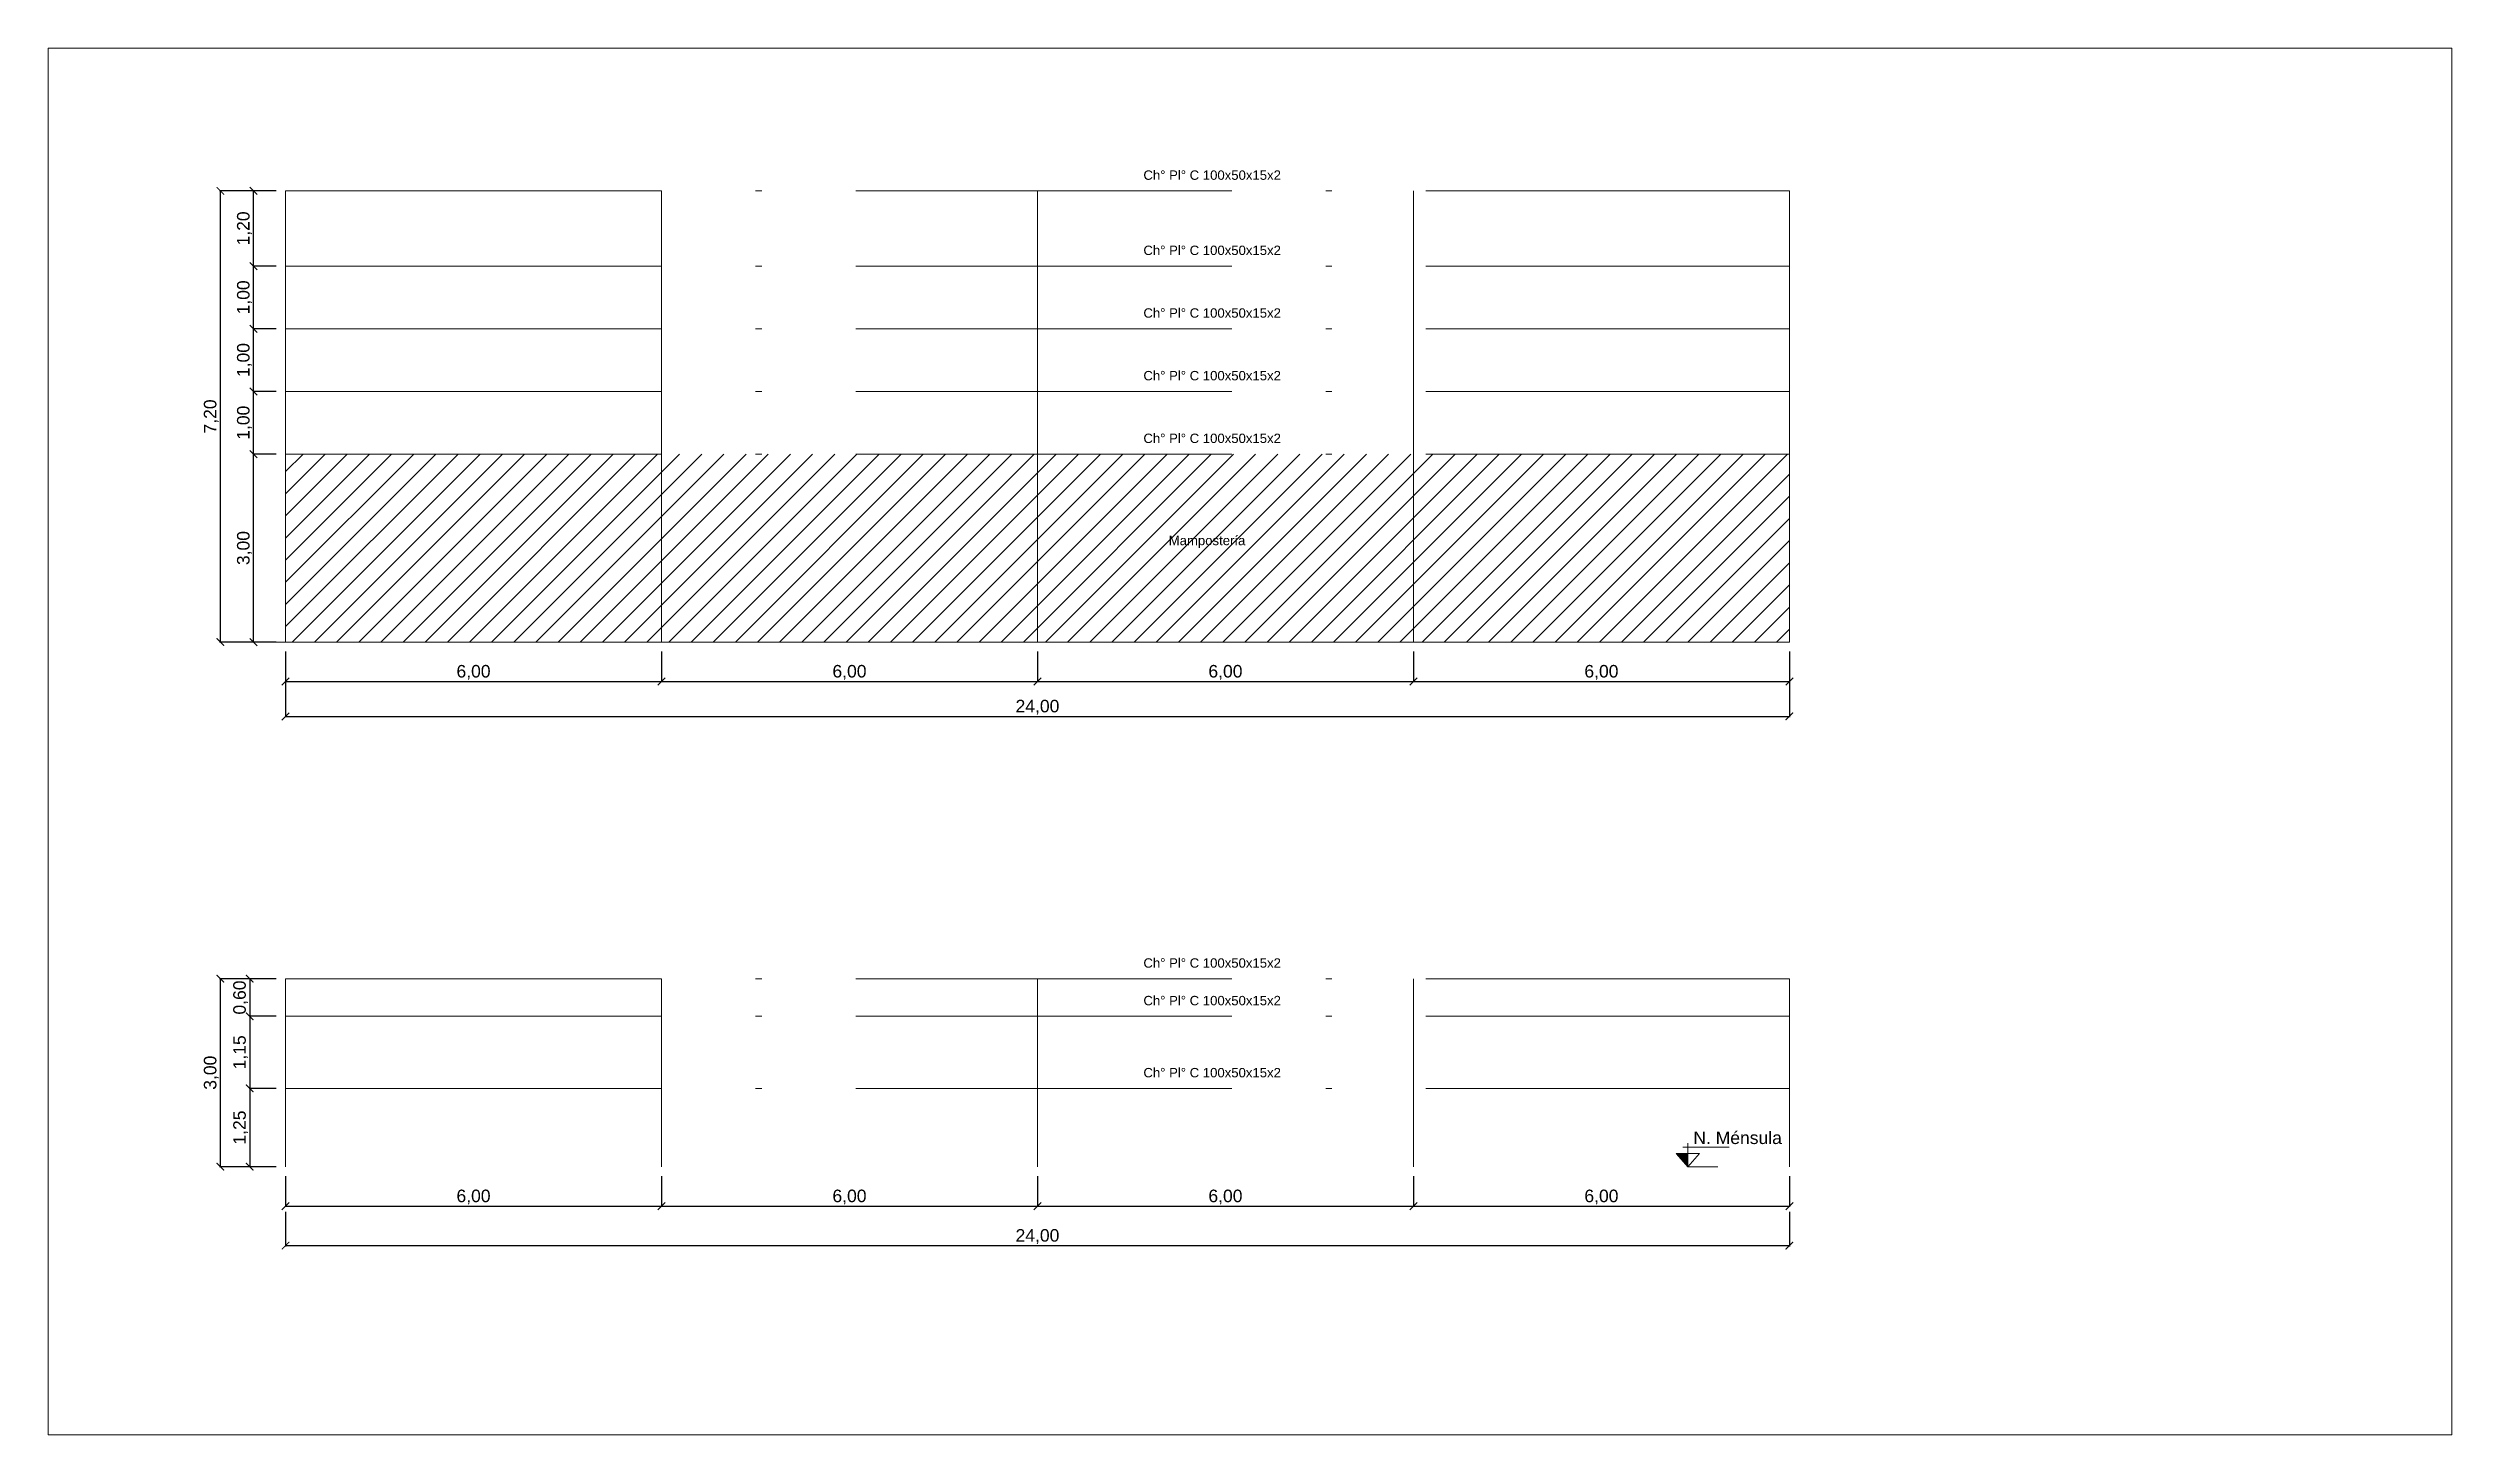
# Model space of a CAD drawing. Header units: millimetres. Extents: x 265 to 899, y -203 to 32.
# Drawn here: x 687.58 to 725.95, y -102.17 to -80.04 of the extents above; entities that cross this region are included whole.
import ezdxf

# ---------------------------------------------------------------- set-up
doc = ezdxf.new("R2010")
doc.units = ezdxf.units.MM
doc.header["$LTSCALE"] = 0.1
doc.header["$MEASUREMENT"] = 0
doc.header["$PDMODE"] = 3
doc.header["$PDSIZE"] = 0.1
doc.linetypes.add('ACAD_ISO10W100', pattern=[18, 12, -3, 0, -3])
doc.linetypes.add('CONTINUA', pattern=[200, 100, 100])
doc.layers.get('DEFPOINTS').update_dxf_attribs({"color": 1})
for name, color, linetype, lineweight in [('00_ARQ_VISTA ATRAS', 5, 'CONTINUA', 20), ('00_EST_Correa', 3, 'ACAD_ISO10W100', 20), ('00_EST_Cotas', 6, 'Continuous', 9), ('00_EST_Piso', 7, 'Continuous', 20), ('00_EST_TEXTO', 6, 'Continuous', 9)]:
    doc.layers.add(name, color=color, linetype=linetype, lineweight=lineweight)
doc.styles.add('1 en 100', font='romans.shx', dxfattribs={"height": 0.17})
doc.styles.add('ARIAL', font='arial.ttf', dxfattribs={"height": 0.15})
doc.styles.add('Arial20', font='arial.ttf', dxfattribs={"height": 0.2})
doc.dimstyles.new('Cota 1-100-Andres', dxfattribs={"dimtxt": 0.2, "dimasz": 0.12, "dimexe": 0.012, "dimexo": 0.15, "dimgap": 0.025, "dimtad": 1, "dimzin": 0, "dimtxsty": 'Arial20', "dimblk1": 'ARCHTICK', "dimblk2": 'ARCHTICK', "dimsah": 1, "dimcen": 0.09, "dimclrd": 256, "dimclre": 256, "dimclrt": 256, "dimazin": 0, "dimtfac": 1, "dimtofl": 0, "dimtmove": 0, "dimatfit": 3, "dimldrblk": 'ARCHTICK', "dimfxl": 1, "dimtolj": 1, "dimtzin": 0, "dimarcsym": 0})

msp = doc.modelspace()

# ---------------------------------------------------------------- texts
at = {"layer": '00_EST_Cotas', "insert": (713.84, -97.329), "char_height": 0.2, "attachment_point": 1, "style": '1 en 100'}
msp.add_mtext_dynamic_manual_height_columns('{\\fArial|b0|i0|c0|p34;N. Ménsula}', width=1.64959, gutter_width=0.85, heights=[0], dxfattribs=at)
at = {"layer": '00_EST_TEXTO', "char_height": 0.15, "attachment_point": 1, "style": 'ARIAL'}
for s, insert in [('Ch° Pl° C 100x50x15x2', (705.064, -81.993)), ('Ch° Pl° C 100x50x15x2', (705.064, -83.193)), ('Ch° Pl° C 100x50x15x2', (705.064, -84.193)), ('Ch° Pl° C 100x50x15x2', (705.064, -85.193)), ('Ch° Pl° C 100x50x15x2', (705.064, -86.193)), ('Mampostería', (705.468, -87.823)), ('Ch° Pl° C 100x50x15x2', (705.064, -94.565)), ('Ch° Pl° C 100x50x15x2', (705.064, -95.165)), ('Ch° Pl° C 100x50x15x2', (705.064, -96.315))]:
    msp.add_mtext_dynamic_manual_height_columns(s, width=4.79928, gutter_width=0.75, heights=[0], dxfattribs=dict(at, insert=insert))

# ---------------------------------------------------------------- blocks, each defined once
blk = doc.blocks.new('_ARCHTICK')
at = {"color": 0, "linetype": 'ByBlock', "const_width": 0.15}
blk.add_lwpolyline([(-0.5, -0.5), (0.5, 0.5)], dxfattribs=at)
blk = doc.blocks.new('*D254')
at = {"layer": '00_EST_Cotas', "lineweight": -2, "transparency": 16777216}
for p, q in [((691.223, -86.519), (690.85, -86.519)), ((690.862, -89.519), (690.862, -86.519)), ((691.073, -89.519), (690.85, -89.519))]:
    blk.add_line(p, q, dxfattribs=at)
at = {"layer": 'DEFPOINTS', "color": 0, "transparency": 16777216}
for p in [(690.862, -86.519), (691.373, -86.519), (691.223, -89.519)]:
    blk.add_point(p, dxfattribs=at)
at = {"layer": '00_EST_Cotas', "lineweight": -2, "transparency": 16777216, "xscale": 0.12, "yscale": 0.12, "zscale": 0.12}
for p, rotation in [((690.862, -86.519), 90), ((690.862, -89.519), 270)]:
    blk.add_blockref('_ARCHTICK', p, dxfattribs=dict(at, rotation=rotation))
at = {"layer": '00_EST_Cotas', "transparency": 16777216, "insert": (690.717, -88.019), "char_height": 0.2, "attachment_point": 5, "rotation": 90, "style": 'Arial20'}
blk.add_mtext('\\A1;3,00', dxfattribs=at)
blk = doc.blocks.new('*D255')
at = {"layer": '00_EST_Cotas', "lineweight": -2, "transparency": 16777216}
for p, q in [((691.223, -85.519), (690.85, -85.519)), ((690.862, -86.519), (690.862, -85.519)), ((691.223, -86.519), (690.85, -86.519))]:
    blk.add_line(p, q, dxfattribs=at)
at = {"layer": 'DEFPOINTS', "color": 0, "transparency": 16777216}
for p in [(690.862, -85.519), (691.373, -85.519), (691.373, -86.519)]:
    blk.add_point(p, dxfattribs=at)
at = {"layer": '00_EST_Cotas', "lineweight": -2, "transparency": 16777216, "xscale": 0.12, "yscale": 0.12, "zscale": 0.12}
for p, rotation in [((690.862, -85.519), 90), ((690.862, -86.519), 270)]:
    blk.add_blockref('_ARCHTICK', p, dxfattribs=dict(at, rotation=rotation))
at = {"layer": '00_EST_Cotas', "transparency": 16777216, "insert": (690.717, -86.019), "char_height": 0.2, "attachment_point": 5, "rotation": 90, "style": 'Arial20'}
blk.add_mtext('\\A1;1,00', dxfattribs=at)
blk = doc.blocks.new('*D256')
at = {"layer": '00_EST_Cotas', "lineweight": -2, "transparency": 16777216}
for p, q in [((691.223, -84.519), (690.85, -84.519)), ((690.862, -85.519), (690.862, -84.519)), ((691.223, -85.519), (690.85, -85.519))]:
    blk.add_line(p, q, dxfattribs=at)
at = {"layer": 'DEFPOINTS', "color": 0, "transparency": 16777216}
for p in [(690.862, -84.519), (691.373, -84.519), (691.373, -85.519)]:
    blk.add_point(p, dxfattribs=at)
at = {"layer": '00_EST_Cotas', "lineweight": -2, "transparency": 16777216, "xscale": 0.12, "yscale": 0.12, "zscale": 0.12}
for p, rotation in [((690.862, -84.519), 90), ((690.862, -85.519), 270)]:
    blk.add_blockref('_ARCHTICK', p, dxfattribs=dict(at, rotation=rotation))
at = {"layer": '00_EST_Cotas', "transparency": 16777216, "insert": (690.717, -85.019), "char_height": 0.2, "attachment_point": 5, "rotation": 90, "style": 'Arial20'}
blk.add_mtext('\\A1;1,00', dxfattribs=at)
blk = doc.blocks.new('*D257')
at = {"layer": '00_EST_Cotas', "lineweight": -2, "transparency": 16777216}
for p, q in [((691.223, -83.519), (690.85, -83.519)), ((690.862, -84.519), (690.862, -83.519)), ((691.223, -84.519), (690.85, -84.519))]:
    blk.add_line(p, q, dxfattribs=at)
at = {"layer": 'DEFPOINTS', "color": 0, "transparency": 16777216}
for p in [(690.862, -83.519), (691.373, -83.519), (691.373, -84.519)]:
    blk.add_point(p, dxfattribs=at)
at = {"layer": '00_EST_Cotas', "lineweight": -2, "transparency": 16777216, "xscale": 0.12, "yscale": 0.12, "zscale": 0.12}
for p, rotation in [((690.862, -83.519), 90), ((690.862, -84.519), 270)]:
    blk.add_blockref('_ARCHTICK', p, dxfattribs=dict(at, rotation=rotation))
at = {"layer": '00_EST_Cotas', "transparency": 16777216, "insert": (690.717, -84.019), "char_height": 0.2, "attachment_point": 5, "rotation": 90, "style": 'Arial20'}
blk.add_mtext('\\A1;1,00', dxfattribs=at)
blk = doc.blocks.new('*D258')
at = {"layer": '00_EST_Cotas', "lineweight": -2, "transparency": 16777216}
for p, q in [((691.223, -82.319), (690.85, -82.319)), ((690.862, -83.519), (690.862, -82.319)), ((691.223, -83.519), (690.85, -83.519))]:
    blk.add_line(p, q, dxfattribs=at)
at = {"layer": 'DEFPOINTS', "color": 0, "transparency": 16777216}
for p in [(690.862, -82.319), (691.373, -82.319), (691.373, -83.519)]:
    blk.add_point(p, dxfattribs=at)
at = {"layer": '00_EST_Cotas', "lineweight": -2, "transparency": 16777216, "xscale": 0.12, "yscale": 0.12, "zscale": 0.12}
for p, rotation in [((690.862, -82.319), 90), ((690.862, -83.519), 270)]:
    blk.add_blockref('_ARCHTICK', p, dxfattribs=dict(at, rotation=rotation))
at = {"layer": '00_EST_Cotas', "transparency": 16777216, "insert": (690.717, -82.919), "char_height": 0.2, "attachment_point": 5, "rotation": 90, "style": 'Arial20'}
blk.add_mtext('\\A1;1,20', dxfattribs=at)
blk = doc.blocks.new('*D259')
at = {"layer": '00_EST_Cotas', "lineweight": -2, "transparency": 16777216}
for p, q in [((691.223, -82.319), (690.321, -82.319)), ((690.333, -89.519), (690.333, -82.319)), ((691.223, -89.519), (690.321, -89.519))]:
    blk.add_line(p, q, dxfattribs=at)
at = {"layer": 'DEFPOINTS', "color": 0, "transparency": 16777216}
for p in [(690.333, -82.319), (691.373, -82.319), (691.373, -89.519)]:
    blk.add_point(p, dxfattribs=at)
at = {"layer": '00_EST_Cotas', "lineweight": -2, "transparency": 16777216, "xscale": 0.12, "yscale": 0.12, "zscale": 0.12}
for p, rotation in [((690.333, -82.319), 90), ((690.333, -89.519), 270)]:
    blk.add_blockref('_ARCHTICK', p, dxfattribs=dict(at, rotation=rotation))
at = {"layer": '00_EST_Cotas', "transparency": 16777216, "insert": (690.188, -85.919), "char_height": 0.2, "attachment_point": 5, "rotation": 90, "style": 'Arial20'}
blk.add_mtext('\\A1;7,20', dxfattribs=at)
blk = doc.blocks.new('*D260')
at = {"layer": '00_EST_Cotas', "lineweight": -2, "transparency": 16777216}
for p, q in [((691.373, -89.669), (691.373, -90.16)), ((697.373, -89.669), (697.373, -90.16)), ((691.373, -90.148), (697.373, -90.148))]:
    blk.add_line(p, q, dxfattribs=at)
at = {"layer": 'DEFPOINTS', "color": 0, "transparency": 16777216}
for p in [(691.373, -89.519), (697.373, -89.519), (697.373, -90.148)]:
    blk.add_point(p, dxfattribs=at)
at = {"layer": '00_EST_Cotas', "lineweight": -2, "transparency": 16777216, "xscale": 0.12, "yscale": 0.12, "zscale": 0.12, "rotation": 180}
blk.add_blockref('_ARCHTICK', (691.373, -90.148), dxfattribs=at)
at = {"layer": '00_EST_Cotas', "lineweight": -2, "transparency": 16777216, "xscale": 0.12, "yscale": 0.12, "zscale": 0.12}
blk.add_blockref('_ARCHTICK', (697.373, -90.148), dxfattribs=at)
at = {"layer": '00_EST_Cotas', "transparency": 16777216, "insert": (694.373, -90.003), "char_height": 0.2, "attachment_point": 5, "style": 'Arial20'}
blk.add_mtext('\\A1;6,00', dxfattribs=at)
blk = doc.blocks.new('*D261')
at = {"layer": '00_EST_Cotas', "lineweight": -2, "transparency": 16777216}
for p, q in [((697.373, -89.669), (697.373, -90.16)), ((703.373, -89.669), (703.373, -90.16)), ((697.373, -90.148), (703.373, -90.148))]:
    blk.add_line(p, q, dxfattribs=at)
at = {"layer": 'DEFPOINTS', "color": 0, "transparency": 16777216}
for p in [(697.373, -89.519), (703.373, -89.519), (703.373, -90.148)]:
    blk.add_point(p, dxfattribs=at)
at = {"layer": '00_EST_Cotas', "lineweight": -2, "transparency": 16777216, "xscale": 0.12, "yscale": 0.12, "zscale": 0.12, "rotation": 180}
blk.add_blockref('_ARCHTICK', (697.373, -90.148), dxfattribs=at)
at = {"layer": '00_EST_Cotas', "lineweight": -2, "transparency": 16777216, "xscale": 0.12, "yscale": 0.12, "zscale": 0.12}
blk.add_blockref('_ARCHTICK', (703.373, -90.148), dxfattribs=at)
at = {"layer": '00_EST_Cotas', "transparency": 16777216, "insert": (700.373, -90.003), "char_height": 0.2, "attachment_point": 5, "style": 'Arial20'}
blk.add_mtext('\\A1;6,00', dxfattribs=at)
blk = doc.blocks.new('*D262')
at = {"layer": '00_EST_Cotas', "lineweight": -2, "transparency": 16777216}
for p, q in [((703.373, -89.669), (703.373, -90.16)), ((709.373, -89.669), (709.373, -90.16)), ((703.373, -90.148), (709.373, -90.148))]:
    blk.add_line(p, q, dxfattribs=at)
at = {"layer": 'DEFPOINTS', "color": 0, "transparency": 16777216}
for p in [(703.373, -89.519), (709.373, -89.519), (709.373, -90.148)]:
    blk.add_point(p, dxfattribs=at)
at = {"layer": '00_EST_Cotas', "lineweight": -2, "transparency": 16777216, "xscale": 0.12, "yscale": 0.12, "zscale": 0.12, "rotation": 180}
blk.add_blockref('_ARCHTICK', (703.373, -90.148), dxfattribs=at)
at = {"layer": '00_EST_Cotas', "lineweight": -2, "transparency": 16777216, "xscale": 0.12, "yscale": 0.12, "zscale": 0.12}
blk.add_blockref('_ARCHTICK', (709.373, -90.148), dxfattribs=at)
at = {"layer": '00_EST_Cotas', "transparency": 16777216, "insert": (706.373, -90.003), "char_height": 0.2, "attachment_point": 5, "style": 'Arial20'}
blk.add_mtext('\\A1;6,00', dxfattribs=at)
blk = doc.blocks.new('*D263')
at = {"layer": '00_EST_Cotas', "lineweight": -2, "transparency": 16777216}
for p, q in [((709.373, -89.669), (709.373, -90.16)), ((715.373, -89.669), (715.373, -90.16)), ((709.373, -90.148), (715.373, -90.148))]:
    blk.add_line(p, q, dxfattribs=at)
at = {"layer": 'DEFPOINTS', "color": 0, "transparency": 16777216}
for p in [(709.373, -89.519), (715.373, -89.519), (715.373, -90.148)]:
    blk.add_point(p, dxfattribs=at)
at = {"layer": '00_EST_Cotas', "lineweight": -2, "transparency": 16777216, "xscale": 0.12, "yscale": 0.12, "zscale": 0.12, "rotation": 180}
blk.add_blockref('_ARCHTICK', (709.373, -90.148), dxfattribs=at)
at = {"layer": '00_EST_Cotas', "lineweight": -2, "transparency": 16777216, "xscale": 0.12, "yscale": 0.12, "zscale": 0.12}
blk.add_blockref('_ARCHTICK', (715.373, -90.148), dxfattribs=at)
at = {"layer": '00_EST_Cotas', "transparency": 16777216, "insert": (712.373, -90.003), "char_height": 0.2, "attachment_point": 5, "style": 'Arial20'}
blk.add_mtext('\\A1;6,00', dxfattribs=at)
blk = doc.blocks.new('*D264')
at = {"layer": '00_EST_Cotas', "lineweight": -2, "transparency": 16777216}
for p, q in [((691.223, -94.891), (690.79, -94.891)), ((690.802, -94.891), (690.802, -95.491)), ((691.223, -95.491), (690.79, -95.491))]:
    blk.add_line(p, q, dxfattribs=at)
at = {"layer": 'DEFPOINTS', "color": 0, "transparency": 16777216}
for p in [(691.373, -94.891), (690.802, -95.491), (691.373, -95.491)]:
    blk.add_point(p, dxfattribs=at)
at = {"layer": '00_EST_Cotas', "lineweight": -2, "transparency": 16777216, "xscale": 0.12, "yscale": 0.12, "zscale": 0.12}
for p, rotation in [((690.802, -94.891), 90), ((690.802, -95.491), 270)]:
    blk.add_blockref('_ARCHTICK', p, dxfattribs=dict(at, rotation=rotation))
at = {"layer": '00_EST_Cotas', "transparency": 16777216, "insert": (690.657, -95.191), "char_height": 0.2, "attachment_point": 5, "rotation": 90, "style": 'Arial20'}
blk.add_mtext('\\A1;0,60', dxfattribs=at)
blk = doc.blocks.new('*D265')
at = {"layer": '00_EST_Cotas', "lineweight": -2, "transparency": 16777216}
for p, q in [((691.223, -95.491), (690.79, -95.491)), ((690.802, -95.491), (690.802, -96.641)), ((691.223, -96.641), (690.79, -96.641))]:
    blk.add_line(p, q, dxfattribs=at)
at = {"layer": 'DEFPOINTS', "color": 0, "transparency": 16777216}
for p in [(691.373, -95.491), (690.802, -96.641), (691.373, -96.641)]:
    blk.add_point(p, dxfattribs=at)
at = {"layer": '00_EST_Cotas', "lineweight": -2, "transparency": 16777216, "xscale": 0.12, "yscale": 0.12, "zscale": 0.12}
for p, rotation in [((690.802, -95.491), 90), ((690.802, -96.641), 270)]:
    blk.add_blockref('_ARCHTICK', p, dxfattribs=dict(at, rotation=rotation))
at = {"layer": '00_EST_Cotas', "transparency": 16777216, "insert": (690.657, -96.066), "char_height": 0.2, "attachment_point": 5, "rotation": 90, "style": 'Arial20'}
blk.add_mtext('\\A1;1,15', dxfattribs=at)
blk = doc.blocks.new('*D266')
at = {"layer": '00_EST_Cotas', "lineweight": -2, "transparency": 16777216}
for p, q in [((691.223, -96.641), (690.79, -96.641)), ((690.802, -96.641), (690.802, -97.891)), ((691.223, -97.891), (690.79, -97.891))]:
    blk.add_line(p, q, dxfattribs=at)
at = {"layer": 'DEFPOINTS', "color": 0, "transparency": 16777216}
for p in [(691.373, -96.641), (690.802, -97.891), (691.373, -97.891)]:
    blk.add_point(p, dxfattribs=at)
at = {"layer": '00_EST_Cotas', "lineweight": -2, "transparency": 16777216, "xscale": 0.12, "yscale": 0.12, "zscale": 0.12}
for p, rotation in [((690.802, -96.641), 90), ((690.802, -97.891), 270)]:
    blk.add_blockref('_ARCHTICK', p, dxfattribs=dict(at, rotation=rotation))
at = {"layer": '00_EST_Cotas', "transparency": 16777216, "insert": (690.657, -97.266), "char_height": 0.2, "attachment_point": 5, "rotation": 90, "style": 'Arial20'}
blk.add_mtext('\\A1;1,25', dxfattribs=at)
blk = doc.blocks.new('*D267')
at = {"layer": '00_EST_Cotas', "lineweight": -2, "transparency": 16777216}
for p, q in [((691.223, -94.891), (690.321, -94.891)), ((690.333, -97.891), (690.333, -94.891)), ((691.223, -97.891), (690.321, -97.891))]:
    blk.add_line(p, q, dxfattribs=at)
at = {"layer": 'DEFPOINTS', "color": 0, "transparency": 16777216}
for p in [(690.333, -94.891), (691.373, -94.891), (691.373, -97.891)]:
    blk.add_point(p, dxfattribs=at)
at = {"layer": '00_EST_Cotas', "lineweight": -2, "transparency": 16777216, "xscale": 0.12, "yscale": 0.12, "zscale": 0.12}
for p, rotation in [((690.333, -94.891), 90), ((690.333, -97.891), 270)]:
    blk.add_blockref('_ARCHTICK', p, dxfattribs=dict(at, rotation=rotation))
at = {"layer": '00_EST_Cotas', "transparency": 16777216, "insert": (690.188, -96.391), "char_height": 0.2, "attachment_point": 5, "rotation": 90, "style": 'Arial20'}
blk.add_mtext('\\A1;3,00', dxfattribs=at)
blk = doc.blocks.new('*D268')
at = {"layer": '00_EST_Cotas', "lineweight": -2, "transparency": 16777216}
for p, q in [((691.373, -98.041), (691.373, -98.532)), ((697.373, -98.041), (697.373, -98.532)), ((691.373, -98.52), (697.373, -98.52))]:
    blk.add_line(p, q, dxfattribs=at)
at = {"layer": 'DEFPOINTS', "color": 0, "transparency": 16777216}
for p in [(691.373, -97.891), (697.373, -97.891), (697.373, -98.52)]:
    blk.add_point(p, dxfattribs=at)
at = {"layer": '00_EST_Cotas', "lineweight": -2, "transparency": 16777216, "xscale": 0.12, "yscale": 0.12, "zscale": 0.12, "rotation": 180}
blk.add_blockref('_ARCHTICK', (691.373, -98.52), dxfattribs=at)
at = {"layer": '00_EST_Cotas', "lineweight": -2, "transparency": 16777216, "xscale": 0.12, "yscale": 0.12, "zscale": 0.12}
blk.add_blockref('_ARCHTICK', (697.373, -98.52), dxfattribs=at)
at = {"layer": '00_EST_Cotas', "transparency": 16777216, "insert": (694.373, -98.375), "char_height": 0.2, "attachment_point": 5, "style": 'Arial20'}
blk.add_mtext('\\A1;6,00', dxfattribs=at)
blk = doc.blocks.new('*D269')
at = {"layer": '00_EST_Cotas', "lineweight": -2, "transparency": 16777216}
for p, q in [((697.373, -98.041), (697.373, -98.532)), ((703.373, -98.041), (703.373, -98.532)), ((697.373, -98.52), (703.373, -98.52))]:
    blk.add_line(p, q, dxfattribs=at)
at = {"layer": 'DEFPOINTS', "color": 0, "transparency": 16777216}
for p in [(697.373, -97.891), (703.373, -97.891), (703.373, -98.52)]:
    blk.add_point(p, dxfattribs=at)
at = {"layer": '00_EST_Cotas', "lineweight": -2, "transparency": 16777216, "xscale": 0.12, "yscale": 0.12, "zscale": 0.12, "rotation": 180}
blk.add_blockref('_ARCHTICK', (697.373, -98.52), dxfattribs=at)
at = {"layer": '00_EST_Cotas', "lineweight": -2, "transparency": 16777216, "xscale": 0.12, "yscale": 0.12, "zscale": 0.12}
blk.add_blockref('_ARCHTICK', (703.373, -98.52), dxfattribs=at)
at = {"layer": '00_EST_Cotas', "transparency": 16777216, "insert": (700.373, -98.375), "char_height": 0.2, "attachment_point": 5, "style": 'Arial20'}
blk.add_mtext('\\A1;6,00', dxfattribs=at)
blk = doc.blocks.new('*D270')
at = {"layer": '00_EST_Cotas', "lineweight": -2, "transparency": 16777216}
for p, q in [((703.373, -98.041), (703.373, -98.532)), ((709.373, -98.041), (709.373, -98.532)), ((703.373, -98.52), (709.373, -98.52))]:
    blk.add_line(p, q, dxfattribs=at)
at = {"layer": 'DEFPOINTS', "color": 0, "transparency": 16777216}
for p in [(703.373, -97.891), (709.373, -97.891), (709.373, -98.52)]:
    blk.add_point(p, dxfattribs=at)
at = {"layer": '00_EST_Cotas', "lineweight": -2, "transparency": 16777216, "xscale": 0.12, "yscale": 0.12, "zscale": 0.12, "rotation": 180}
blk.add_blockref('_ARCHTICK', (703.373, -98.52), dxfattribs=at)
at = {"layer": '00_EST_Cotas', "lineweight": -2, "transparency": 16777216, "xscale": 0.12, "yscale": 0.12, "zscale": 0.12}
blk.add_blockref('_ARCHTICK', (709.373, -98.52), dxfattribs=at)
at = {"layer": '00_EST_Cotas', "transparency": 16777216, "insert": (706.373, -98.375), "char_height": 0.2, "attachment_point": 5, "style": 'Arial20'}
blk.add_mtext('\\A1;6,00', dxfattribs=at)
blk = doc.blocks.new('*D271')
at = {"layer": '00_EST_Cotas', "lineweight": -2, "transparency": 16777216}
for p, q in [((709.373, -98.041), (709.373, -98.532)), ((715.373, -98.041), (715.373, -98.532)), ((709.373, -98.52), (715.373, -98.52))]:
    blk.add_line(p, q, dxfattribs=at)
at = {"layer": 'DEFPOINTS', "color": 0, "transparency": 16777216}
for p in [(709.373, -97.891), (715.373, -97.891), (715.373, -98.52)]:
    blk.add_point(p, dxfattribs=at)
at = {"layer": '00_EST_Cotas', "lineweight": -2, "transparency": 16777216, "xscale": 0.12, "yscale": 0.12, "zscale": 0.12, "rotation": 180}
blk.add_blockref('_ARCHTICK', (709.373, -98.52), dxfattribs=at)
at = {"layer": '00_EST_Cotas', "lineweight": -2, "transparency": 16777216, "xscale": 0.12, "yscale": 0.12, "zscale": 0.12}
blk.add_blockref('_ARCHTICK', (715.373, -98.52), dxfattribs=at)
at = {"layer": '00_EST_Cotas', "transparency": 16777216, "insert": (712.373, -98.375), "char_height": 0.2, "attachment_point": 5, "style": 'Arial20'}
blk.add_mtext('\\A1;6,00', dxfattribs=at)
blk = doc.blocks.new('cotaNivel')
at = {"layer": '00_EST_Cotas', "transparency": 33554687}
h = blk.add_hatch(color=256, dxfattribs=at)
h.dxf.hatch_style = 1
h.paths.add_polyline_path([(328.514, -103.488), (328.327, -103.488), (328.514, -103.697)])
at = {"layer": '00_EST_Cotas'}
for p, q in [((328.435, -103.386), (329.174, -103.386)), ((328.514, -103.697), (328.514, -103.322))]:
    blk.add_line(p, q, dxfattribs=at)
blk.add_lwpolyline([(328.514, -103.697), (328.701, -103.488), (328.327, -103.488)], close=True, dxfattribs=at)
blk = doc.blocks.new('*D285')
at = {"layer": '00_EST_Cotas', "lineweight": -2, "transparency": 16777216}
for p, q in [((691.373, -89.669), (691.373, -90.717)), ((715.373, -89.669), (715.373, -90.717)), ((691.373, -90.705), (715.373, -90.705))]:
    blk.add_line(p, q, dxfattribs=at)
at = {"layer": 'DEFPOINTS', "color": 0, "transparency": 16777216}
for p in [(691.373, -89.519), (715.373, -89.519), (715.373, -90.705)]:
    blk.add_point(p, dxfattribs=at)
at = {"layer": '00_EST_Cotas', "lineweight": -2, "transparency": 16777216, "xscale": 0.12, "yscale": 0.12, "zscale": 0.12, "rotation": 180}
blk.add_blockref('_ARCHTICK', (691.373, -90.705), dxfattribs=at)
at = {"layer": '00_EST_Cotas', "lineweight": -2, "transparency": 16777216, "xscale": 0.12, "yscale": 0.12, "zscale": 0.12}
blk.add_blockref('_ARCHTICK', (715.373, -90.705), dxfattribs=at)
at = {"layer": '00_EST_Cotas', "transparency": 16777216, "insert": (703.373, -90.559), "char_height": 0.2, "attachment_point": 5, "style": 'Arial20'}
blk.add_mtext('\\A1;24,00', dxfattribs=at)
blk = doc.blocks.new('*D286')
at = {"layer": '00_EST_Cotas', "lineweight": -2, "transparency": 16777216}
for p, q in [((691.373, -98.61), (691.373, -99.162)), ((715.373, -98.61), (715.373, -99.162)), ((691.373, -99.15), (715.373, -99.15))]:
    blk.add_line(p, q, dxfattribs=at)
at = {"layer": 'DEFPOINTS', "color": 0, "transparency": 16777216}
for p in [(691.373, -98.46), (715.373, -98.46), (715.373, -99.15)]:
    blk.add_point(p, dxfattribs=at)
at = {"layer": '00_EST_Cotas', "lineweight": -2, "transparency": 16777216, "xscale": 0.12, "yscale": 0.12, "zscale": 0.12, "rotation": 180}
blk.add_blockref('_ARCHTICK', (691.373, -99.15), dxfattribs=at)
at = {"layer": '00_EST_Cotas', "lineweight": -2, "transparency": 16777216, "xscale": 0.12, "yscale": 0.12, "zscale": 0.12}
blk.add_blockref('_ARCHTICK', (715.373, -99.15), dxfattribs=at)
at = {"layer": '00_EST_Cotas', "transparency": 16777216, "insert": (703.373, -99.005), "char_height": 0.2, "attachment_point": 5, "style": 'Arial20'}
blk.add_mtext('\\A1;24,00', dxfattribs=at)

# ---------------------------------------------------------------- dimensions: what is measured, and where the dimension line sits
at = {"layer": '00_EST_Cotas'}
for base, p1, p2, angle, picture, middle in [((690.333, -82.319), (691.373, -89.519), (691.373, -82.319), 90, '*D259', (690.188, -85.919)), ((690.862, -82.319), (691.373, -83.519), (691.373, -82.319), 270, '*D258', (690.717, -82.919)), ((690.862, -83.519), (691.373, -84.519), (691.373, -83.519), 270, '*D257', (690.717, -84.019)), ((690.862, -84.519), (691.373, -85.519), (691.373, -84.519), 270, '*D256', (690.717, -85.019)), ((690.862, -85.519), (691.373, -86.519), (691.373, -85.519), 270, '*D255', (690.717, -86.019)), ((690.862, -86.519), (691.223, -89.519), (691.373, -86.519), 270, '*D254', (690.717, -88.019)), ((690.333, -94.891), (691.373, -97.891), (691.373, -94.891), 90, '*D267', (690.188, -96.391)), ((690.802, -95.491), (691.373, -94.891), (691.373, -95.491), 90, '*D264', (690.657, -95.191))]:
    dim = msp.add_linear_dim(base=base, p1=p1, p2=p2, angle=angle, dimstyle='Cota 1-100-Andres', dxfattribs=at)
    dim.commit()
    dim.dimension.update_dxf_attribs({"geometry": picture, "text_midpoint": middle})
for base, p1, p2, picture, middle in [((697.373, -90.148), (691.373, -89.519), (697.373, -89.519), '*D260', (694.373, -90.003)), ((715.373, -90.705), (691.373, -89.519), (715.373, -89.519), '*D285', (703.373, -90.559)), ((703.373, -90.148), (697.373, -89.519), (703.373, -89.519), '*D261', (700.373, -90.003)), ((709.373, -90.148), (703.373, -89.519), (709.373, -89.519), '*D262', (706.373, -90.003)), ((715.373, -90.148), (709.373, -89.519), (715.373, -89.519), '*D263', (712.373, -90.003)), ((697.373, -98.52), (691.373, -97.891), (697.373, -97.891), '*D268', (694.373, -98.375)), ((703.373, -98.52), (697.373, -97.891), (703.373, -97.891), '*D269', (700.373, -98.375)), ((709.373, -98.52), (703.373, -97.891), (709.373, -97.891), '*D270', (706.373, -98.375)), ((715.373, -98.52), (709.373, -97.891), (715.373, -97.891), '*D271', (712.373, -98.375))]:
    dim = msp.add_linear_dim(base=base, p1=p1, p2=p2, dimstyle='Cota 1-100-Andres', dxfattribs=at)
    dim.commit()
    dim.dimension.update_dxf_attribs({"geometry": picture, "text_midpoint": middle})
for base, p1, p2, picture, middle in [((690.802, -96.641), (691.373, -95.491), (691.373, -96.641), '*D265', (690.657, -96.066)), ((690.802, -97.891), (691.373, -96.641), (691.373, -97.891), '*D266', (690.657, -97.266))]:
    dim = msp.add_linear_dim(base=base, p1=p1, p2=p2, angle=90, dimstyle='Cota 1-100-Andres', override={"dimtmove": 1}, dxfattribs=at)
    dim.commit()
    dim.dimension.update_dxf_attribs({"geometry": picture, "text_midpoint": middle})
dim = msp.add_linear_dim(base=(715.373, -99.15), p1=(691.373, -98.46), p2=(715.373, -98.46), dimstyle='Cota 1-100-Andres', dxfattribs=at)
dim.commit()
dim.dimension.update_dxf_attribs({"geometry": '*D286', "text_midpoint": (703.373, -99.15), "dimtype": 160})

# ---------------------------------------------------------------- hatches: boundary and pattern name
at = {"layer": '00_ARQ_VISTA ATRAS', "true_color": 0x9b9897, "transparency": 33554559}
h = msp.add_hatch(dxfattribs=at)
h.set_pattern_fill('ANSI31', color=253, scale=2)
h.paths.add_polyline_path([(697.373, -86.519), (691.373, -86.519), (691.373, -89.519), (697.373, -89.519)])
h.paths.add_polyline_path([(703.373, -86.519), (697.373, -86.519), (697.373, -89.519), (703.373, -89.519)])
h.paths.add_polyline_path([(709.373, -86.519), (703.373, -86.519), (703.373, -89.519), (709.373, -89.519)])
h.paths.add_polyline_path([(715.373, -86.519), (709.373, -86.519), (709.373, -89.519), (715.373, -89.519)])

# ---------------------------------------------------------------- linework, layer by layer
at = {"layer": '00_ARQ_VISTA ATRAS'}
for p, q in [((691.373, -89.519), (691.373, -82.319)), ((697.373, -89.519), (697.373, -82.319)), ((703.373, -89.519), (703.373, -82.319)), ((709.373, -89.519), (709.373, -82.319)), ((715.373, -89.519), (715.373, -82.319)), ((691.373, -94.891), (691.373, -97.891)), ((697.373, -94.891), (697.373, -97.891)), ((703.373, -94.891), (703.373, -97.891)), ((709.373, -94.891), (709.373, -97.891)), ((715.373, -94.891), (715.373, -97.891))]:
    msp.add_line(p, q, dxfattribs=at)
msp.add_lwpolyline([(687.583, -80.041), (725.946, -80.041), (725.946, -102.17), (687.583, -102.17)], close=True, dxfattribs=at)
at = {"layer": '00_EST_Correa', "ltscale": 5}
for p, q in [((691.373, -82.319), (715.373, -82.319)), ((691.373, -83.519), (715.373, -83.519)), ((691.373, -84.519), (715.373, -84.519)), ((691.373, -85.519), (715.373, -85.519)), ((691.373, -86.519), (715.373, -86.519)), ((691.373, -94.891), (715.373, -94.891)), ((691.373, -95.491), (715.373, -95.491)), ((691.373, -96.641), (715.373, -96.641))]:
    msp.add_line(p, q, dxfattribs=at)
at = {"layer": '00_EST_Cotas'}
msp.add_line((713.75, -97.891), (714.231, -97.891), dxfattribs=at)
at = {"layer": '00_EST_Piso'}
msp.add_line((691.223, -89.519), (715.373, -89.519), dxfattribs=at)

# ---------------------------------------------------------------- block references
at = {"layer": '00_EST_Cotas'}
msp.add_blockref('cotaNivel', (385.237, 5.806), dxfattribs=at)

msp.set_redraw_order([(e.dxf.handle, doc.entitydb.next_handle()) for e in msp.query("TEXT MTEXT ATTDEF DIMENSION ARC_DIMENSION")])  # texts and dimensions are drawn at this point

doc.saveas('drawing.dxf')
